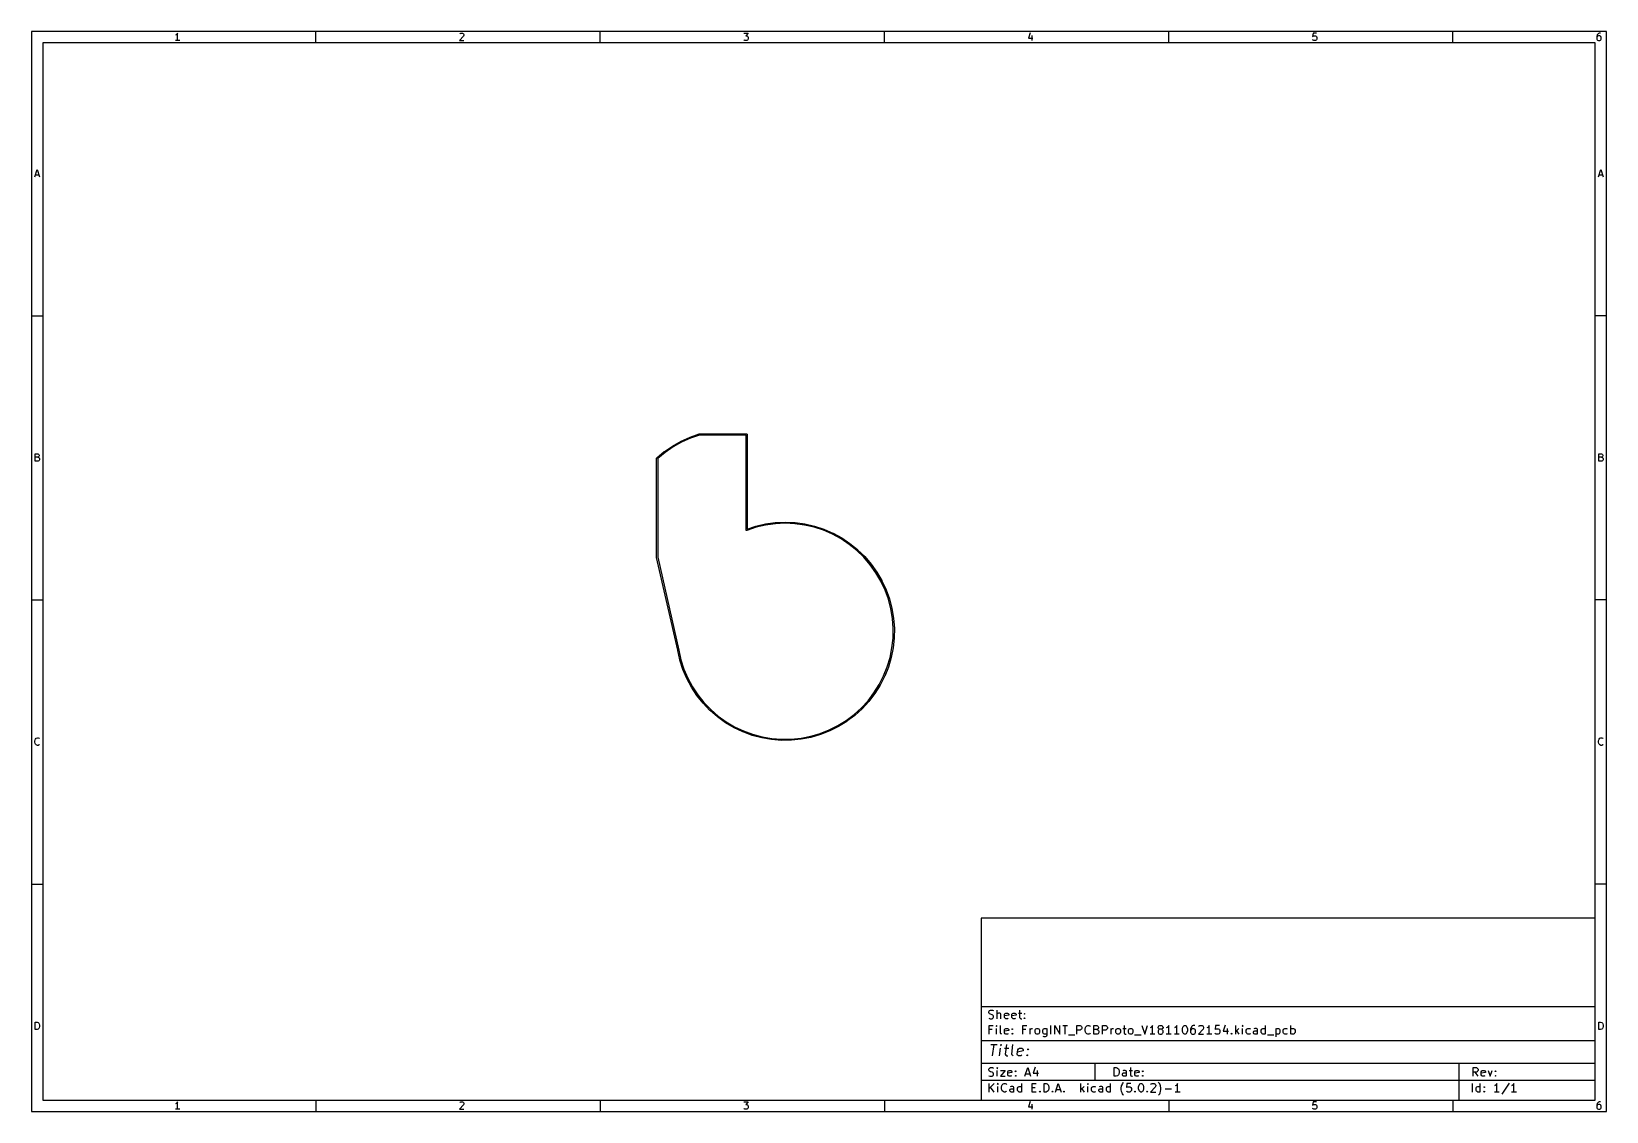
# Model space of a CAD drawing. Extents: x 10 to 287, y -200 to -10.
import ezdxf

# ---------------------------------------------------------------- set-up
doc = ezdxf.new("R2010")
doc.units = 0
doc.header["$MEASUREMENT"] = 0
doc.layers.add('BLACK', color=7, linetype='CONTINUOUS')

msp = doc.modelspace()

# ---------------------------------------------------------------- linework, layer by layer
at = {"layer": 'BLACK', "linetype": 'CONTINUOUS'}
for p, q in [((10, -10), (10, -200.007)), ((287.002, -10), (10, -10)), ((35.4464, -10.5976), (35.3226, -10.6595)), ((35.5702, -10.4738), (35.4464, -10.5976)), ((35.694, -10.2881), (35.5702, -10.4738)), ((35.694, -11.5881), (35.694, -10.2881)), ((60, -12), (60, -10)), ((86.0036, -10.8452), (85.2607, -11.5881)), ((85.3226, -10.4119), (85.3845, -10.35)), ((85.3845, -10.35), (85.5083, -10.2881)), ((85.5083, -10.2881), (85.8179, -10.2881)), ((85.8179, -10.2881), (85.9417, -10.35)), ((85.9417, -10.35), (86.0036, -10.4119)), ((86.0036, -10.4119), (86.0655, -10.5357)), ((86.0655, -10.6595), (86.0036, -10.8452)), ((86.0655, -10.5357), (86.0655, -10.6595)), ((110, -12), (110, -10)), ((135.261, -10.2881), (136.065, -10.2881)), ((136.065, -10.2881), (135.632, -10.7833)), ((135.632, -10.7833), (135.818, -10.7833)), ((135.818, -10.7833), (135.942, -10.8452)), ((135.942, -10.8452), (136.004, -10.9071)), ((136.004, -10.9071), (136.065, -11.031)), ((136.065, -11.031), (136.065, -11.3405)), ((160, -12), (160, -10)), ((185.632, -10.2262), (185.323, -11.1548)), ((185.942, -10.7214), (185.942, -11.5881)), ((210, -12), (210, -10)), ((235.385, -10.2881), (235.323, -10.9071)), ((235.323, -10.9071), (235.385, -10.8452)), ((236.004, -10.2881), (235.385, -10.2881)), ((235.385, -10.8452), (235.508, -10.7833)), ((235.508, -10.7833), (235.818, -10.7833)), ((235.818, -10.7833), (235.942, -10.8452)), ((235.942, -10.8452), (236.004, -10.9071)), ((236.004, -10.9071), (236.065, -11.031)), ((236.065, -11.031), (236.065, -11.3405)), ((260, -12), (260, -10)), ((285.385, -10.5976), (285.323, -10.8452)), ((285.323, -10.8452), (285.323, -11.3405)), ((285.385, -10.9071), (285.323, -11.031)), ((285.508, -10.4119), (285.385, -10.5976)), ((285.446, -10.8452), (285.385, -10.9071)), ((285.57, -10.7833), (285.446, -10.8452)), ((285.57, -10.35), (285.508, -10.4119)), ((285.694, -10.2881), (285.57, -10.35)), ((285.818, -10.7833), (285.57, -10.7833)), ((285.942, -10.2881), (285.694, -10.2881)), ((285.942, -10.8452), (285.818, -10.7833)), ((286.004, -10.9071), (285.942, -10.8452)), ((286.065, -11.031), (286.004, -10.9071)), ((286.065, -11.3405), (286.065, -11.031)), ((287.002, -200.007), (287.002, -10)), ((12, -12), (12, -198.007)), ((285.002, -12), (12, -12)), ((36.0655, -11.5881), (35.3226, -11.5881)), ((85.2607, -11.5881), (86.0655, -11.5881)), ((135.323, -11.5262), (135.261, -11.4643)), ((135.446, -11.5881), (135.323, -11.5262)), ((135.818, -11.5881), (135.446, -11.5881)), ((135.942, -11.5262), (135.818, -11.5881)), ((136.004, -11.4643), (135.942, -11.5262)), ((136.065, -11.3405), (136.004, -11.4643)), ((185.323, -11.1548), (186.127, -11.1548)), ((235.385, -11.5262), (235.323, -11.4643)), ((235.508, -11.5881), (235.385, -11.5262)), ((235.818, -11.5881), (235.508, -11.5881)), ((235.942, -11.5262), (235.818, -11.5881)), ((236.004, -11.4643), (235.942, -11.5262)), ((236.065, -11.3405), (236.004, -11.4643)), ((285.002, -198.007), (285.002, -12)), ((285.323, -11.3405), (285.385, -11.4643)), ((285.385, -11.4643), (285.446, -11.5262)), ((285.446, -11.5262), (285.57, -11.5881)), ((285.57, -11.5881), (285.818, -11.5881)), ((285.818, -11.5881), (285.942, -11.5262)), ((285.942, -11.5262), (286.004, -11.4643)), ((286.004, -11.4643), (286.065, -11.3405)), ((10.5667, -35.5881), (11, -34.2881)), ((10.6905, -35.2167), (11.3095, -35.2167)), ((11, -34.2881), (11.4333, -35.5881)), ((285.569, -35.5881), (286.002, -34.2881)), ((285.693, -35.2167), (286.312, -35.2167)), ((286.002, -34.2881), (286.436, -35.5881)), ((10, -60), (12, -60)), ((287.002, -60), (285.002, -60)), ((121.304, -83.9123), (122.724, -82.9293)), ((122.834, -83.0963), (121.422, -84.0741)), ((122.724, -82.9293), (122.729, -82.9262)), ((122.729, -82.9262), (122.73, -82.9254)), ((122.73, -82.9254), (122.732, -82.9245)), ((122.732, -82.9245), (124.234, -82.0742)), ((124.329, -82.2505), (122.834, -83.0963)), ((124.234, -82.0742), (124.239, -82.0716)), ((124.239, -82.0716), (124.241, -82.0708)), ((124.241, -82.0708), (124.242, -82.0701)), ((124.242, -82.0701), (125.816, -81.3594)), ((125.894, -81.5436), (124.329, -82.2505)), ((125.816, -81.3594), (125.821, -81.3573)), ((125.821, -81.3573), (125.823, -81.3568)), ((125.823, -81.3568), (125.824, -81.3561)), ((125.824, -81.3561), (127.402, -80.8077)), ((127.46, -80.999), (125.894, -81.5436)), ((127.402, -80.8077), (127.409, -80.8036)), ((127.409, -80.8036), (127.435, -80.799)), ((127.435, -80.799), (135.772, -80.799)), ((135.663, -80.999), (127.46, -80.999)), ((135.663, -97.6864), (135.663, -80.999)), ((135.772, -80.799), (135.781, -80.799)), ((135.772, -80.799), (135.772, -80.799)), ((135.781, -80.799), (135.789, -80.802)), ((135.789, -80.802), (135.798, -80.8036)), ((135.798, -80.8036), (135.805, -80.808)), ((135.805, -80.808), (135.814, -80.8111)), ((135.814, -80.8111), (135.821, -80.8168)), ((135.821, -80.8168), (135.828, -80.8212)), ((135.828, -80.8212), (135.834, -80.828)), ((135.834, -80.828), (135.841, -80.8337)), ((135.841, -80.8337), (135.845, -80.8414)), ((135.845, -80.8414), (135.851, -80.8482)), ((135.851, -80.8482), (135.854, -80.8566)), ((135.854, -80.8566), (135.858, -80.8643)), ((135.858, -80.8643), (135.86, -80.873)), ((135.86, -80.873), (135.863, -80.8814)), ((135.863, -80.8814), (135.863, -80.8902)), ((135.863, -80.8902), (135.863, -80.8903)), ((135.863, -80.8903), (135.863, -97.5394)), ((10.6595, -85.5881), (10.6595, -84.2881)), ((10.6595, -84.2881), (11.0929, -84.2881)), ((11.0929, -84.9071), (10.6595, -84.9071)), ((11.1548, -85.5881), (10.6595, -85.5881)), ((11.0929, -84.2881), (11.2167, -84.35)), ((11.2167, -84.8452), (11.0929, -84.9071)), ((11.0929, -84.9071), (11.2786, -84.969)), ((11.2786, -85.5262), (11.1548, -85.5881)), ((11.2167, -84.35), (11.2786, -84.4119)), ((11.2786, -84.7833), (11.2167, -84.8452)), ((11.2786, -84.4119), (11.3405, -84.5357)), ((11.3405, -84.6595), (11.2786, -84.7833)), ((11.2786, -84.969), (11.3405, -85.031)), ((11.3405, -85.4643), (11.2786, -85.5262)), ((11.3405, -84.5357), (11.3405, -84.6595)), ((11.3405, -85.031), (11.4024, -85.1548)), ((11.4024, -85.3405), (11.3405, -85.4643)), ((11.4024, -85.1548), (11.4024, -85.3405)), ((119.937, -85.0934), (119.941, -85.0674)), ((119.937, -102.461), (119.937, -85.0934)), ((119.941, -85.0674), (119.959, -85.0369)), ((119.959, -85.0369), (119.973, -85.0254)), ((119.973, -85.0252), (119.986, -85.0142)), ((119.973, -85.0254), (119.973, -85.0252)), ((119.973, -85.0254), (119.973, -85.0254)), ((119.986, -85.0142), (121.297, -83.9178)), ((119.986, -85.0142), (119.986, -85.0142)), ((121.422, -84.0741), (120.137, -85.1489)), ((120.137, -85.1489), (120.137, -102.465)), ((121.297, -83.9178), (121.302, -83.9143)), ((121.302, -83.9143), (121.303, -83.9134)), ((121.303, -83.9134), (121.304, -83.9123)), ((285.662, -85.5881), (285.662, -84.2881)), ((285.662, -84.2881), (286.095, -84.2881)), ((286.095, -84.9071), (285.662, -84.9071)), ((286.157, -85.5881), (285.662, -85.5881)), ((286.095, -84.2881), (286.219, -84.35)), ((286.219, -84.8452), (286.095, -84.9071)), ((286.095, -84.9071), (286.281, -84.969)), ((286.281, -85.5262), (286.157, -85.5881)), ((286.219, -84.35), (286.281, -84.4119)), ((286.281, -84.7833), (286.219, -84.8452)), ((286.281, -84.4119), (286.343, -84.5357)), ((286.343, -84.6595), (286.281, -84.7833)), ((286.281, -84.969), (286.343, -85.031)), ((286.343, -85.4643), (286.281, -85.5262)), ((286.343, -84.5357), (286.343, -84.6595)), ((286.343, -85.031), (286.405, -85.1548)), ((286.405, -85.3405), (286.343, -85.4643)), ((286.405, -85.1548), (286.405, -85.3405)), ((137.386, -97.0378), (139.074, -96.6466)), ((139.115, -96.8425), (137.436, -97.2316)), ((139.074, -96.6466), (139.08, -96.6455)), ((139.08, -96.6455), (139.082, -96.6453)), ((139.082, -96.6453), (139.083, -96.645)), ((139.083, -96.645), (140.8, -96.4085)), ((140.823, -96.6072), (139.115, -96.8425)), ((140.8, -96.4085), (140.805, -96.4079)), ((140.805, -96.4079), (140.807, -96.4078)), ((140.807, -96.4078), (140.809, -96.4077)), ((140.809, -96.4077), (142.54, -96.3277)), ((142.545, -96.5277), (140.823, -96.6072)), ((142.54, -96.3277), (142.546, -96.3276)), ((144.267, -96.6046), (142.545, -96.5277)), ((142.546, -96.3276), (142.547, -96.3277)), ((142.547, -96.3277), (142.549, -96.3277)), ((142.549, -96.3277), (144.28, -96.405)), ((145.975, -96.8372), (144.267, -96.6046)), ((144.28, -96.405), (144.286, -96.4054)), ((144.286, -96.4054), (144.287, -96.4056)), ((144.287, -96.4056), (144.289, -96.4058)), ((144.289, -96.4058), (146.006, -96.6396)), ((147.655, -97.2237), (145.975, -96.8372)), ((146.006, -96.6396), (146.012, -96.6405)), ((146.012, -96.6405), (146.013, -96.641)), ((146.013, -96.641), (146.015, -96.6413)), ((146.015, -96.6413), (147.704, -97.0298)), ((135.668, -97.7124), (135.663, -97.6864)), ((135.685, -97.743), (135.668, -97.7124)), ((135.712, -97.7656), (135.685, -97.743)), ((135.745, -97.7777), (135.712, -97.7656)), ((135.781, -97.7777), (135.745, -97.7777)), ((135.796, -97.7722), (135.781, -97.7777)), ((137.436, -97.2316), (135.796, -97.7722)), ((135.863, -97.5394), (137.377, -97.0402)), ((137.377, -97.0402), (137.383, -97.0386)), ((137.383, -97.0386), (137.384, -97.0382)), ((137.384, -97.0382), (137.386, -97.0378)), ((149.293, -97.7608), (147.655, -97.2237)), ((147.704, -97.0298), (147.709, -97.0312)), ((147.709, -97.0312), (147.711, -97.0317)), ((147.711, -97.0317), (147.713, -97.0322)), ((147.713, -97.0322), (149.359, -97.5722)), ((150.875, -98.4442), (149.293, -97.7608)), ((149.359, -97.5722), (149.364, -97.5741)), ((149.364, -97.5741), (149.366, -97.5748)), ((149.366, -97.5748), (149.368, -97.5754)), ((149.368, -97.5754), (150.959, -98.2623)), ((152.389, -99.2681), (150.875, -98.4442)), ((150.959, -98.2623), (150.959, -98.2624)), ((150.959, -98.2624), (150.959, -98.2624)), ((150.959, -98.2624), (150.964, -98.2647)), ((150.964, -98.2647), (150.965, -98.2656)), ((150.965, -98.2656), (150.967, -98.2663)), ((150.967, -98.2663), (152.489, -99.0947)), ((153.822, -100.226), (152.389, -99.2681)), ((152.489, -99.0947), (152.494, -99.0975)), ((152.494, -99.0975), (152.495, -99.0984)), ((152.495, -99.0984), (152.497, -99.0993)), ((152.497, -99.0993), (153.937, -100.062)), ((119.936, -102.463), (119.937, -102.461)), ((119.937, -102.478), (119.936, -102.463)), ((119.937, -102.485), (119.937, -102.478)), ((119.937, -102.487), (119.937, -102.485)), ((119.937, -102.489), (119.937, -102.487)), ((119.939, -102.496), (119.937, -102.489)), ((120.137, -102.465), (123.849, -118.831)), ((155.163, -101.31), (153.822, -100.226)), ((153.937, -100.062), (153.942, -100.065)), ((153.942, -100.065), (153.943, -100.067)), ((153.943, -100.067), (153.945, -100.068)), ((153.945, -100.068), (155.292, -101.157)), ((156.4, -102.511), (155.163, -101.31)), ((155.292, -101.157), (155.296, -101.161)), ((155.296, -101.161), (155.298, -101.162)), ((155.298, -101.162), (155.299, -101.163)), ((155.299, -101.163), (156.542, -102.37)), ((156.542, -102.37), (156.546, -102.374)), ((156.546, -102.374), (156.547, -102.376)), ((156.547, -102.376), (156.548, -102.377)), ((156.548, -102.377), (157.677, -103.692)), ((119.941, -102.511), (119.939, -102.496)), ((119.943, -102.513), (119.941, -102.511)), ((123.651, -118.864), (119.943, -102.513)), ((157.522, -103.819), (156.4, -102.511)), ((158.522, -105.223), (157.522, -103.819)), ((157.677, -103.692), (157.681, -103.696)), ((157.681, -103.696), (157.682, -103.697)), ((157.682, -103.697), (157.683, -103.699)), ((157.683, -103.699), (158.688, -105.111)), ((159.39, -106.712), (158.522, -105.223)), ((158.688, -105.111), (158.691, -105.115)), ((158.691, -105.115), (158.692, -105.117)), ((158.692, -105.117), (158.693, -105.118)), ((158.693, -105.118), (159.565, -106.615)), ((160.12, -108.274), (159.39, -106.712)), ((159.565, -106.615), (159.568, -106.62)), ((159.568, -106.62), (159.569, -106.622)), ((159.569, -106.622), (159.57, -106.623)), ((159.57, -106.623), (160.303, -108.193)), ((10, -110), (12, -110)), ((160.705, -109.895), (160.12, -108.274)), ((160.303, -108.193), (160.305, -108.198)), ((160.305, -108.198), (160.306, -108.2)), ((160.306, -108.2), (160.307, -108.202)), ((160.307, -108.202), (160.895, -109.832)), ((161.141, -111.563), (160.705, -109.895)), ((160.895, -109.832), (160.897, -109.837)), ((160.897, -109.837), (160.897, -109.839)), ((160.897, -109.839), (160.898, -109.84)), ((160.898, -109.84), (161.336, -111.517)), ((287.002, -110), (285.002, -110)), ((161.424, -113.263), (161.141, -111.563)), ((161.336, -111.517), (161.337, -111.522)), ((161.337, -111.522), (161.337, -111.524)), ((161.337, -111.524), (161.338, -111.526)), ((161.338, -111.526), (161.622, -113.235)), ((161.551, -114.982), (161.424, -113.263)), ((161.622, -113.235), (161.623, -113.241)), ((161.623, -113.241), (161.623, -113.242)), ((161.623, -113.242), (161.623, -113.244)), ((161.623, -113.244), (161.751, -114.972)), ((161.523, -116.706), (161.551, -114.982)), ((161.751, -114.981), (161.723, -116.714)), ((161.751, -114.972), (161.751, -114.978)), ((161.751, -114.978), (161.751, -114.979)), ((161.751, -114.979), (161.751, -114.981)), ((123.654, -118.876), (123.651, -118.864)), ((123.654, -118.877), (123.654, -118.876)), ((123.655, -118.881), (123.654, -118.877)), ((124.034, -120.572), (123.655, -118.881)), ((123.849, -118.831), (123.849, -118.833)), ((123.849, -118.833), (123.85, -118.839)), ((123.85, -118.839), (124.228, -120.523)), ((160.998, -120.11), (161.338, -118.42)), ((161.535, -118.455), (161.194, -120.154)), ((161.338, -118.42), (161.523, -116.706)), ((161.536, -118.446), (161.535, -118.451)), ((161.535, -118.451), (161.535, -118.453)), ((161.535, -118.453), (161.535, -118.455)), ((161.722, -116.723), (161.536, -118.446)), ((161.723, -116.714), (161.722, -116.719)), ((161.722, -116.719), (161.722, -116.721)), ((161.722, -116.721), (161.722, -116.723)), ((124.034, -120.573), (124.034, -120.572)), ((124.035, -120.575), (124.034, -120.573)), ((124.036, -120.58), (124.035, -120.575)), ((124.567, -122.23), (124.036, -120.58)), ((124.228, -120.523), (124.756, -122.164)), ((159.868, -123.363), (160.507, -121.762)), ((160.695, -121.832), (160.052, -123.441)), ((160.507, -121.762), (160.998, -120.11)), ((160.696, -121.829), (160.695, -121.83)), ((160.695, -121.83), (160.695, -121.832)), ((160.698, -121.823), (160.696, -121.829)), ((161.191, -120.162), (160.698, -121.823)), ((161.192, -120.161), (161.191, -120.162)), ((161.194, -120.154), (161.192, -120.159)), ((161.192, -120.159), (161.192, -120.161)), ((124.568, -122.231), (124.567, -122.23)), ((124.568, -122.233), (124.568, -122.231)), ((124.57, -122.238), (124.568, -122.233)), ((125.249, -123.833), (124.57, -122.238)), ((124.756, -122.164), (125.431, -123.75)), ((125.25, -123.835), (125.249, -123.833)), ((125.25, -123.836), (125.25, -123.835)), ((125.253, -123.841), (125.25, -123.836)), ((126.073, -125.368), (125.253, -123.841)), ((125.431, -123.75), (126.247, -125.269)), ((159.087, -124.9), (159.868, -123.363)), ((160.049, -123.45), (159.263, -124.994)), ((160.05, -123.447), (160.049, -123.448)), ((160.049, -123.448), (160.049, -123.45)), ((160.052, -123.441), (160.05, -123.447)), ((126.074, -125.369), (126.073, -125.368)), ((126.074, -125.371), (126.074, -125.369)), ((126.077, -125.375), (126.074, -125.371)), ((127.032, -126.821), (126.077, -125.375)), ((126.247, -125.269), (127.197, -126.707)), ((127.033, -126.823), (127.032, -126.821)), ((127.034, -126.824), (127.033, -126.823)), ((127.038, -126.829), (127.034, -126.824)), ((128.12, -128.182), (127.038, -126.829)), ((127.197, -126.707), (128.273, -128.054)), ((157.124, -127.729), (158.17, -126.359)), ((158.331, -126.477), (157.28, -127.854)), ((158.17, -126.359), (159.087, -124.9)), ((158.332, -126.475), (158.331, -126.477)), ((158.333, -126.474), (158.332, -126.475)), ((158.336, -126.469), (158.333, -126.474)), ((159.259, -125.002), (158.336, -126.469)), ((159.26, -125.001), (159.259, -125.002)), ((159.263, -124.994), (159.26, -124.999)), ((159.26, -124.999), (159.26, -125.001)), ((128.121, -128.183), (128.12, -128.182)), ((128.122, -128.185), (128.121, -128.183)), ((128.126, -128.189), (128.122, -128.185)), ((129.326, -129.439), (128.126, -128.189)), ((128.273, -128.054), (129.467, -129.297)), ((129.327, -129.44), (129.326, -129.439)), ((129.329, -129.441), (129.327, -129.44)), ((129.333, -129.445), (129.329, -129.441)), ((130.642, -130.581), (129.333, -129.445)), ((129.467, -129.297), (130.769, -130.427)), ((153.306, -131.196), (154.682, -130.158)), ((154.682, -130.158), (155.958, -128.999)), ((156.096, -129.144), (154.813, -130.309)), ((155.958, -128.999), (157.124, -127.729)), ((156.097, -129.143), (156.096, -129.144)), ((156.098, -129.142), (156.097, -129.143)), ((156.102, -129.138), (156.098, -129.142)), ((157.274, -127.861), (156.102, -129.138)), ((157.275, -127.86), (157.274, -127.861)), ((157.276, -127.859), (157.275, -127.86)), ((157.28, -127.854), (157.276, -127.859)), ((130.643, -130.582), (130.642, -130.581)), ((130.644, -130.583), (130.643, -130.582)), ((130.649, -130.586), (130.644, -130.583)), ((132.055, -131.599), (130.649, -130.586)), ((130.769, -130.427), (132.168, -131.434)), ((132.056, -131.6), (132.055, -131.599)), ((132.058, -131.601), (132.056, -131.6)), ((132.062, -131.604), (132.058, -131.601)), ((133.555, -132.485), (132.062, -131.604)), ((132.168, -131.434), (133.652, -132.31)), ((133.556, -132.486), (133.555, -132.485)), ((133.558, -132.487), (133.556, -132.486)), ((133.563, -132.489), (133.558, -132.487)), ((135.129, -133.231), (133.563, -132.489)), ((133.652, -132.31), (135.21, -133.049)), ((148.696, -133.509), (150.301, -132.879)), ((150.301, -132.879), (151.842, -132.106)), ((151.935, -132.283), (150.386, -133.06)), ((151.842, -132.106), (153.306, -131.196)), ((151.937, -132.282), (151.935, -132.283)), ((151.938, -132.281), (151.937, -132.282)), ((151.943, -132.278), (151.938, -132.281)), ((153.415, -131.364), (151.943, -132.278)), ((153.417, -131.363), (153.415, -131.364)), ((153.418, -131.362), (153.417, -131.363)), ((153.423, -131.359), (153.418, -131.362)), ((154.806, -130.315), (153.423, -131.359)), ((154.807, -130.314), (154.806, -130.315)), ((154.809, -130.313), (154.807, -130.314)), ((154.813, -130.309), (154.809, -130.313)), ((10.5976, -134.845), (10.6595, -134.598)), ((10.5976, -135.031), (10.5976, -134.845)), ((10.6595, -135.279), (10.5976, -135.031)), ((10.6595, -134.598), (10.7214, -134.474)), ((10.7214, -135.402), (10.6595, -135.279)), ((10.7214, -134.474), (10.8452, -134.35)), ((10.8452, -135.526), (10.7214, -135.402)), ((10.8452, -134.35), (11.031, -134.288)), ((11.031, -135.588), (10.8452, -135.526)), ((11.031, -134.288), (11.1548, -134.288)), ((11.1548, -135.588), (11.031, -135.588)), ((11.1548, -134.288), (11.3405, -134.35)), ((11.3405, -135.526), (11.1548, -135.588)), ((11.3405, -134.35), (11.4024, -134.412)), ((11.4024, -135.464), (11.3405, -135.526)), ((135.13, -133.232), (135.129, -133.231)), ((135.132, -133.233), (135.13, -133.232)), ((135.137, -133.235), (135.132, -133.233)), ((136.764, -133.832), (135.137, -133.235)), ((135.21, -133.049), (136.828, -133.643)), ((136.765, -133.832), (136.764, -133.832)), ((136.767, -133.833), (136.765, -133.832)), ((136.772, -133.835), (136.767, -133.833)), ((138.447, -134.282), (136.772, -133.835)), ((136.828, -133.643), (138.494, -134.087)), ((138.448, -134.282), (138.447, -134.282)), ((138.45, -134.283), (138.448, -134.282)), ((138.455, -134.284), (138.45, -134.283)), ((140.163, -134.577), (138.455, -134.284)), ((138.494, -134.087), (140.193, -134.38)), ((140.165, -134.578), (140.163, -134.577)), ((140.167, -134.578), (140.165, -134.578)), ((140.172, -134.579), (140.167, -134.578)), ((141.9, -134.716), (140.172, -134.579)), ((140.193, -134.38), (141.911, -134.516)), ((141.901, -134.716), (141.9, -134.716)), ((141.903, -134.716), (141.901, -134.716)), ((141.909, -134.716), (141.903, -134.716)), ((143.641, -134.697), (141.909, -134.716)), ((141.911, -134.516), (143.635, -134.497)), ((143.635, -134.497), (145.349, -134.322)), ((143.643, -134.697), (143.641, -134.697)), ((143.645, -134.697), (143.643, -134.697)), ((143.651, -134.696), (143.645, -134.697)), ((145.374, -134.52), (143.651, -134.696)), ((145.349, -134.322), (147.041, -133.991)), ((145.376, -134.52), (145.374, -134.52)), ((145.378, -134.52), (145.376, -134.52)), ((145.383, -134.519), (145.378, -134.52)), ((147.084, -134.187), (145.383, -134.519)), ((147.041, -133.991), (148.696, -133.509)), ((147.086, -134.186), (147.084, -134.187)), ((147.088, -134.186), (147.086, -134.186)), ((147.093, -134.185), (147.088, -134.186)), ((148.757, -133.7), (147.093, -134.185)), ((148.758, -133.699), (148.757, -133.7)), ((148.76, -133.699), (148.758, -133.699)), ((148.765, -133.697), (148.76, -133.699)), ((150.378, -133.063), (148.765, -133.697)), ((150.38, -133.063), (150.378, -133.063)), ((150.381, -133.062), (150.38, -133.063)), ((150.386, -133.06), (150.381, -133.062)), ((285.6, -134.845), (285.662, -134.598)), ((285.6, -135.031), (285.6, -134.845)), ((285.662, -135.279), (285.6, -135.031)), ((285.662, -134.598), (285.724, -134.474)), ((285.724, -135.402), (285.662, -135.279)), ((285.724, -134.474), (285.847, -134.35)), ((285.847, -135.526), (285.724, -135.402)), ((285.847, -134.35), (286.033, -134.288)), ((286.033, -135.588), (285.847, -135.526)), ((286.033, -134.288), (286.157, -134.288)), ((286.157, -135.588), (286.033, -135.588)), ((286.157, -134.288), (286.343, -134.35)), ((286.343, -135.526), (286.157, -135.588)), ((286.343, -134.35), (286.405, -134.412)), ((286.405, -135.464), (286.343, -135.526)), ((10, -160), (12, -160)), ((287.002, -160), (285.002, -160)), ((177.002, -166.007), (177.002, -198.007)), ((285.002, -166.007), (177.002, -166.007)), ((285.002, -198.007), (285.002, -166.007)), ((177.002, -181.507), (285.002, -181.507)), ((178.363, -182.471), (178.434, -182.329)), ((178.363, -182.614), (178.363, -182.471)), ((178.434, -182.757), (178.363, -182.614)), ((178.434, -182.329), (178.506, -182.257)), ((178.506, -182.829), (178.434, -182.757)), ((178.506, -182.257), (178.649, -182.186)), ((178.649, -182.186), (179.006, -182.186)), ((179.006, -182.186), (179.22, -182.257)), ((179.863, -183.686), (179.863, -182.186)), ((179.934, -182.757), (179.863, -182.829)), ((180.077, -182.686), (179.934, -182.757)), ((180.291, -182.686), (180.077, -182.686)), ((180.434, -182.757), (180.291, -182.686)), ((180.506, -182.9), (180.434, -182.757)), ((181.149, -182.9), (181.22, -182.757)), ((181.22, -182.757), (181.363, -182.686)), ((181.363, -182.686), (181.649, -182.686)), ((181.649, -182.686), (181.791, -182.757)), ((181.791, -182.757), (181.863, -182.9)), ((182.434, -182.9), (182.506, -182.757)), ((182.506, -182.757), (182.649, -182.686)), ((182.649, -182.686), (182.934, -182.686)), ((182.934, -182.686), (183.077, -182.757)), ((183.077, -182.757), (183.149, -182.9)), ((183.577, -182.686), (184.149, -182.686)), ((183.791, -182.186), (183.791, -183.471)), ((184.577, -182.829), (184.649, -182.757)), ((184.649, -182.757), (184.72, -182.829)), ((184.649, -182.757), (184.649, -182.9)), ((10.6595, -185.588), (10.6595, -184.288)), ((10.6595, -184.288), (10.969, -184.288)), ((10.969, -185.588), (10.6595, -185.588)), ((10.969, -184.288), (11.1548, -184.35)), ((11.1548, -185.526), (10.969, -185.588)), ((11.1548, -184.35), (11.2786, -184.474)), ((11.2786, -185.402), (11.1548, -185.526)), ((11.2786, -184.474), (11.3405, -184.598)), ((11.3405, -185.279), (11.2786, -185.402)), ((11.3405, -184.598), (11.4024, -184.845)), ((11.4024, -185.031), (11.3405, -185.279)), ((11.4024, -184.845), (11.4024, -185.031)), ((178.363, -183.614), (178.577, -183.686)), ((178.434, -186.386), (178.434, -184.886)), ((178.434, -184.886), (179.149, -184.886)), ((178.649, -182.9), (178.506, -182.829)), ((178.577, -183.686), (178.934, -183.686)), ((178.934, -182.971), (178.649, -182.9)), ((179.077, -183.043), (178.934, -182.971)), ((178.934, -183.686), (179.077, -183.614)), ((179.149, -183.114), (179.077, -183.043)), ((179.077, -183.614), (179.149, -183.543)), ((179.22, -183.257), (179.149, -183.114)), ((179.149, -183.543), (179.22, -183.4)), ((179.22, -183.4), (179.22, -183.257)), ((179.72, -184.886), (179.649, -184.957)), ((179.649, -184.957), (179.72, -185.029)), ((179.791, -184.957), (179.72, -184.886)), ((179.72, -184.886), (179.72, -185.029)), ((179.72, -185.029), (179.791, -184.957)), ((179.72, -186.386), (179.72, -185.386)), ((180.434, -186.171), (180.434, -184.886)), ((180.506, -183.686), (180.506, -182.9)), ((181.149, -183.471), (181.149, -182.9)), ((181.863, -183.043), (181.149, -183.186)), ((181.22, -183.614), (181.149, -183.471)), ((181.149, -185.6), (181.22, -185.457)), ((181.363, -183.686), (181.22, -183.614)), ((181.22, -185.457), (181.363, -185.386)), ((181.649, -183.686), (181.363, -183.686)), ((181.363, -185.386), (181.649, -185.386)), ((181.791, -183.614), (181.649, -183.686)), ((181.649, -185.386), (181.791, -185.457)), ((181.791, -185.457), (181.863, -185.6)), ((181.863, -182.9), (181.863, -183.043)), ((182.434, -183.471), (182.434, -182.9)), ((183.149, -183.043), (182.434, -183.186)), ((182.506, -183.614), (182.434, -183.471)), ((182.434, -185.529), (182.506, -185.457)), ((182.506, -185.6), (182.434, -185.529)), ((182.649, -183.686), (182.506, -183.614)), ((182.506, -185.457), (182.577, -185.529)), ((182.506, -185.457), (182.506, -185.6)), ((182.577, -185.529), (182.506, -185.6)), ((182.934, -183.686), (182.649, -183.686)), ((183.077, -183.614), (182.934, -183.686)), ((183.149, -182.9), (183.149, -183.043)), ((183.791, -183.471), (183.863, -183.614)), ((183.863, -183.614), (184.006, -183.686)), ((184.006, -183.686), (184.149, -183.686)), ((184.363, -186.386), (184.363, -184.886)), ((184.363, -184.886), (185.077, -184.886)), ((184.649, -182.9), (184.577, -182.829)), ((184.577, -183.614), (184.649, -183.543)), ((184.649, -183.686), (184.577, -183.614)), ((184.72, -182.829), (184.649, -182.9)), ((184.649, -183.543), (184.72, -183.614)), ((184.649, -183.543), (184.649, -183.686)), ((184.72, -183.614), (184.649, -183.686)), ((185.649, -186.386), (185.649, -185.386)), ((185.649, -185.671), (185.72, -185.529)), ((185.72, -185.529), (185.791, -185.457)), ((185.791, -185.457), (185.934, -185.386)), ((185.934, -185.386), (186.077, -185.386)), ((186.506, -185.671), (186.577, -185.529)), ((186.577, -185.529), (186.649, -185.457)), ((186.649, -185.457), (186.791, -185.386)), ((186.791, -185.386), (187.006, -185.386)), ((187.006, -185.386), (187.149, -185.457)), ((187.149, -185.457), (187.22, -185.529)), ((187.22, -185.529), (187.291, -185.671)), ((187.863, -185.671), (187.934, -185.529)), ((187.934, -185.529), (188.006, -185.457)), ((188.006, -185.457), (188.149, -185.386)), ((188.149, -185.386), (188.434, -185.386)), ((188.434, -185.386), (188.577, -185.457)), ((188.577, -185.386), (188.577, -186.6)), ((189.291, -186.386), (189.291, -184.886)), ((190.006, -186.386), (190.006, -184.886)), ((190.006, -184.886), (190.863, -186.386)), ((190.863, -186.386), (190.863, -184.886)), ((191.363, -184.886), (192.22, -184.886)), ((191.791, -186.386), (191.791, -184.886)), ((193.863, -186.386), (193.863, -184.886)), ((193.863, -184.886), (194.434, -184.886)), ((194.434, -184.886), (194.577, -184.957)), ((194.577, -184.957), (194.649, -185.029)), ((194.649, -185.529), (194.577, -185.6)), ((194.649, -185.029), (194.72, -185.171)), ((194.72, -185.386), (194.649, -185.529)), ((194.72, -185.171), (194.72, -185.386)), ((195.291, -185.529), (195.363, -185.243)), ((195.291, -185.743), (195.291, -185.529)), ((195.363, -185.243), (195.434, -185.1)), ((195.434, -185.1), (195.577, -184.957)), ((195.577, -184.957), (195.791, -184.886)), ((195.791, -184.886), (195.934, -184.886)), ((195.934, -184.886), (196.149, -184.957)), ((196.149, -184.957), (196.22, -185.029)), ((196.863, -186.386), (196.863, -184.886)), ((196.863, -184.886), (197.363, -184.886)), ((197.363, -184.886), (197.506, -184.957)), ((197.506, -185.529), (197.363, -185.6)), ((197.506, -184.957), (197.577, -185.029)), ((197.577, -185.457), (197.506, -185.529)), ((197.577, -185.029), (197.649, -185.171)), ((197.649, -185.314), (197.577, -185.457)), ((197.649, -185.171), (197.649, -185.314)), ((198.363, -186.386), (198.363, -184.886)), ((198.363, -184.886), (198.934, -184.886)), ((198.934, -184.886), (199.077, -184.957)), ((199.077, -184.957), (199.149, -185.029)), ((199.149, -185.529), (199.077, -185.6)), ((199.149, -185.029), (199.22, -185.171)), ((199.22, -185.386), (199.149, -185.529)), ((199.22, -185.171), (199.22, -185.386)), ((199.863, -186.386), (199.863, -185.386)), ((199.863, -185.671), (199.934, -185.529)), ((199.934, -185.529), (200.006, -185.457)), ((200.006, -185.457), (200.149, -185.386)), ((200.149, -185.386), (200.291, -185.386)), ((200.72, -185.671), (200.791, -185.529)), ((200.791, -185.529), (200.863, -185.457)), ((200.863, -185.457), (201.006, -185.386)), ((201.006, -185.386), (201.22, -185.386)), ((201.22, -185.386), (201.363, -185.457)), ((201.363, -185.457), (201.434, -185.529)), ((201.434, -185.529), (201.506, -185.671)), ((201.934, -185.386), (202.506, -185.386)), ((202.149, -184.886), (202.149, -186.171)), ((202.934, -185.671), (203.006, -185.529)), ((203.006, -185.529), (203.077, -185.457)), ((203.077, -185.457), (203.22, -185.386)), ((203.22, -185.386), (203.434, -185.386)), ((203.434, -185.386), (203.577, -185.457)), ((203.577, -185.457), (203.649, -185.529)), ((203.649, -185.529), (203.72, -185.671)), ((205.291, -184.886), (205.791, -186.386)), ((205.791, -186.386), (206.291, -184.886)), ((206.863, -185.243), (206.72, -185.314)), ((207.006, -185.1), (206.863, -185.243)), ((207.149, -184.886), (207.006, -185.1)), ((207.149, -186.386), (207.149, -184.886)), ((208.149, -185.171), (208.22, -185.029)), ((208.149, -185.243), (208.149, -185.171)), ((208.22, -185.386), (208.149, -185.243)), ((208.22, -185.029), (208.291, -184.957)), ((208.291, -185.457), (208.22, -185.386)), ((208.291, -184.957), (208.434, -184.886)), ((208.434, -185.529), (208.291, -185.457)), ((208.434, -185.529), (208.291, -185.6)), ((208.434, -184.886), (208.72, -184.886)), ((208.72, -185.529), (208.434, -185.529)), ((208.72, -184.886), (208.863, -184.957)), ((208.863, -185.457), (208.72, -185.529)), ((208.863, -185.6), (208.72, -185.529)), ((208.863, -184.957), (208.934, -185.029)), ((208.934, -185.386), (208.863, -185.457)), ((208.934, -185.029), (209.006, -185.171)), ((209.006, -185.243), (208.934, -185.386)), ((209.006, -185.171), (209.006, -185.243)), ((209.72, -185.243), (209.577, -185.314)), ((209.863, -185.1), (209.72, -185.243)), ((210.006, -184.886), (209.863, -185.1)), ((210.006, -186.386), (210.006, -184.886)), ((211.149, -185.243), (211.006, -185.314)), ((211.291, -185.1), (211.149, -185.243)), ((211.434, -184.886), (211.291, -185.1)), ((211.434, -186.386), (211.434, -184.886)), ((212.434, -185.457), (212.506, -185.171)), ((212.434, -185.814), (212.434, -185.457)), ((212.506, -185.171), (212.577, -185.029)), ((212.577, -185.029), (212.649, -184.957)), ((212.649, -184.957), (212.791, -184.886)), ((212.791, -184.886), (212.934, -184.886)), ((212.934, -184.886), (213.077, -184.957)), ((213.077, -184.957), (213.149, -185.029)), ((213.149, -185.029), (213.22, -185.171)), ((213.22, -185.171), (213.291, -185.457)), ((213.291, -185.457), (213.291, -185.814)), ((213.934, -185.243), (213.863, -185.529)), ((213.863, -185.529), (213.863, -186.1)), ((214.077, -185.029), (213.934, -185.243)), ((214.006, -185.529), (213.934, -185.6)), ((214.149, -185.457), (214.006, -185.529)), ((214.149, -184.957), (214.077, -185.029)), ((214.291, -184.886), (214.149, -184.957)), ((214.434, -185.457), (214.149, -185.457)), ((214.577, -184.886), (214.291, -184.886)), ((214.577, -185.529), (214.434, -185.457)), ((214.649, -185.6), (214.577, -185.529)), ((216.077, -185.529), (215.22, -186.386)), ((215.291, -185.029), (215.363, -184.957)), ((215.363, -184.957), (215.506, -184.886)), ((215.506, -184.886), (215.863, -184.886)), ((215.863, -184.886), (216.006, -184.957)), ((216.006, -184.957), (216.077, -185.029)), ((216.077, -185.029), (216.149, -185.171)), ((216.149, -185.314), (216.077, -185.529)), ((216.149, -185.171), (216.149, -185.314)), ((216.863, -185.243), (216.72, -185.314)), ((217.006, -185.1), (216.863, -185.243)), ((217.149, -184.886), (217.006, -185.1)), ((217.149, -186.386), (217.149, -184.886)), ((218.22, -184.886), (218.149, -185.6)), ((218.149, -185.6), (218.22, -185.529)), ((218.934, -184.886), (218.22, -184.886)), ((218.22, -185.529), (218.363, -185.457)), ((218.363, -185.457), (218.72, -185.457)), ((218.72, -185.457), (218.863, -185.529)), ((218.863, -185.529), (218.934, -185.6)), ((219.934, -184.814), (219.577, -185.886)), ((220.291, -185.386), (220.291, -186.386)), ((221.791, -186.386), (221.791, -184.886)), ((222.363, -185.386), (221.791, -185.957)), ((223.006, -184.886), (222.934, -184.957)), ((222.934, -184.957), (223.006, -185.029)), ((223.077, -184.957), (223.006, -184.886)), ((223.006, -184.886), (223.006, -185.029)), ((223.006, -185.029), (223.077, -184.957)), ((223.006, -186.386), (223.006, -185.386)), ((223.649, -185.671), (223.72, -185.529)), ((223.72, -185.529), (223.791, -185.457)), ((223.791, -185.457), (223.934, -185.386)), ((223.934, -185.386), (224.22, -185.386)), ((224.22, -185.386), (224.363, -185.457)), ((225.149, -185.386), (225.006, -185.457)), ((225.434, -185.386), (225.149, -185.386)), ((225.577, -185.457), (225.434, -185.386)), ((225.649, -185.6), (225.577, -185.457)), ((226.291, -185.671), (226.363, -185.529)), ((226.363, -185.529), (226.434, -185.457)), ((226.434, -185.457), (226.577, -185.386)), ((226.577, -185.386), (226.863, -185.386)), ((226.863, -185.386), (227.006, -185.457)), ((227.006, -186.386), (227.006, -184.886)), ((228.863, -185.386), (228.863, -186.886)), ((228.863, -185.457), (229.006, -185.386)), ((229.006, -185.386), (229.291, -185.386)), ((229.291, -185.386), (229.434, -185.457)), ((229.434, -185.457), (229.506, -185.529)), ((229.506, -185.529), (229.577, -185.671)), ((230.149, -185.671), (230.22, -185.529)), ((230.22, -185.529), (230.291, -185.457)), ((230.291, -185.457), (230.434, -185.386)), ((230.434, -185.386), (230.72, -185.386)), ((230.72, -185.386), (230.863, -185.457)), ((231.506, -186.386), (231.506, -184.886)), ((231.506, -185.457), (231.649, -185.386)), ((231.649, -185.386), (231.934, -185.386)), ((231.934, -185.386), (232.077, -185.457)), ((232.077, -185.457), (232.149, -185.529)), ((232.149, -185.529), (232.22, -185.671)), ((285.662, -185.588), (285.662, -184.288)), ((285.662, -184.288), (285.971, -184.288)), ((285.971, -185.588), (285.662, -185.588)), ((285.971, -184.288), (286.157, -184.35)), ((286.157, -185.526), (285.971, -185.588)), ((286.157, -184.35), (286.281, -184.474)), ((286.281, -185.402), (286.157, -185.526)), ((286.281, -184.474), (286.343, -184.598)), ((286.343, -185.279), (286.281, -185.402)), ((286.343, -184.598), (286.405, -184.845)), ((286.405, -185.031), (286.343, -185.279)), ((286.405, -184.845), (286.405, -185.031)), ((177.002, -187.507), (285.002, -187.507)), ((178.934, -185.6), (178.434, -185.6)), ((178.715, -188.212), (179.857, -188.212)), ((179.036, -190.212), (179.286, -188.212)), ((180.524, -188.212), (180.417, -188.307)), ((180.417, -188.307), (180.5, -188.402)), ((180.506, -186.314), (180.434, -186.171)), ((180.524, -188.212), (180.5, -188.402)), ((180.5, -188.402), (180.607, -188.307)), ((180.649, -186.386), (180.506, -186.314)), ((180.607, -188.307), (180.524, -188.212)), ((181.149, -186.171), (181.149, -185.6)), ((181.863, -185.743), (181.149, -185.886)), ((181.22, -186.314), (181.149, -186.171)), ((181.363, -186.386), (181.22, -186.314)), ((181.476, -188.212), (181.262, -189.926)), ((181.649, -186.386), (181.363, -186.386)), ((181.791, -186.314), (181.649, -186.386)), ((181.863, -185.6), (181.863, -185.743)), ((182.405, -189.926), (182.619, -188.212)), ((182.434, -186.314), (182.506, -186.243)), ((182.506, -186.386), (182.434, -186.314)), ((182.506, -186.243), (182.577, -186.314)), ((182.506, -186.243), (182.506, -186.386)), ((182.577, -186.314), (182.506, -186.386)), ((184.863, -185.6), (184.363, -185.6)), ((186.506, -186.1), (186.506, -185.671)), ((186.577, -186.243), (186.506, -186.1)), ((186.649, -186.314), (186.577, -186.243)), ((186.791, -186.386), (186.649, -186.314)), ((187.006, -186.386), (186.791, -186.386)), ((187.149, -186.314), (187.006, -186.386)), ((187.22, -186.243), (187.149, -186.314)), ((187.291, -186.1), (187.22, -186.243)), ((187.291, -185.671), (187.291, -186.1)), ((187.863, -186.1), (187.863, -185.671)), ((187.934, -186.243), (187.863, -186.1)), ((188.006, -186.314), (187.934, -186.243)), ((188.077, -186.886), (187.934, -186.814)), ((188.149, -186.386), (188.006, -186.314)), ((188.291, -186.886), (188.077, -186.886)), ((188.434, -186.386), (188.149, -186.386)), ((188.434, -186.814), (188.291, -186.886)), ((188.577, -186.314), (188.434, -186.386)), ((188.506, -186.743), (188.434, -186.814)), ((188.577, -186.6), (188.506, -186.743)), ((192.363, -186.529), (193.506, -186.529)), ((194.434, -185.671), (193.863, -185.671)), ((194.577, -185.6), (194.434, -185.671)), ((195.363, -186.029), (195.291, -185.743)), ((195.434, -186.171), (195.363, -186.029)), ((195.577, -186.314), (195.434, -186.171)), ((195.791, -186.386), (195.577, -186.314)), ((195.934, -186.386), (195.791, -186.386)), ((196.149, -186.314), (195.934, -186.386)), ((196.22, -186.243), (196.149, -186.314)), ((197.363, -185.6), (196.863, -185.6)), ((197.434, -186.386), (196.863, -186.386)), ((197.363, -185.6), (197.577, -185.671)), ((197.577, -186.314), (197.434, -186.386)), ((197.577, -185.671), (197.649, -185.743)), ((197.649, -186.243), (197.577, -186.314)), ((197.649, -185.743), (197.72, -185.886)), ((197.72, -186.1), (197.649, -186.243)), ((197.72, -185.886), (197.72, -186.1)), ((198.934, -185.671), (198.363, -185.671)), ((199.077, -185.6), (198.934, -185.671)), ((200.72, -186.1), (200.72, -185.671)), ((200.791, -186.243), (200.72, -186.1)), ((200.863, -186.314), (200.791, -186.243)), ((201.006, -186.386), (200.863, -186.314)), ((201.22, -186.386), (201.006, -186.386)), ((201.363, -186.314), (201.22, -186.386)), ((201.434, -186.243), (201.363, -186.314)), ((201.506, -186.1), (201.434, -186.243)), ((201.506, -185.671), (201.506, -186.1)), ((202.149, -186.171), (202.22, -186.314)), ((202.22, -186.314), (202.363, -186.386)), ((202.363, -186.386), (202.506, -186.386)), ((202.934, -186.1), (202.934, -185.671)), ((203.006, -186.243), (202.934, -186.1)), ((203.077, -186.314), (203.006, -186.243)), ((203.22, -186.386), (203.077, -186.314)), ((203.434, -186.386), (203.22, -186.386)), ((203.577, -186.314), (203.434, -186.386)), ((203.649, -186.243), (203.577, -186.314)), ((203.72, -186.1), (203.649, -186.243)), ((203.72, -185.671), (203.72, -186.1)), ((204.006, -186.529), (205.149, -186.529)), ((207.577, -186.386), (206.72, -186.386)), ((208.22, -185.671), (208.149, -185.814)), ((208.149, -185.814), (208.149, -186.1)), ((208.149, -186.1), (208.22, -186.243)), ((208.291, -185.6), (208.22, -185.671)), ((208.22, -186.243), (208.291, -186.314)), ((208.291, -186.314), (208.434, -186.386)), ((208.434, -186.386), (208.72, -186.386)), ((208.72, -186.386), (208.863, -186.314)), ((208.934, -185.671), (208.863, -185.6)), ((208.863, -186.314), (208.934, -186.243)), ((209.006, -185.814), (208.934, -185.671)), ((208.934, -186.243), (209.006, -186.1)), ((209.006, -186.1), (209.006, -185.814)), ((210.434, -186.386), (209.577, -186.386)), ((211.863, -186.386), (211.006, -186.386)), ((212.506, -186.1), (212.434, -185.814)), ((212.577, -186.243), (212.506, -186.1)), ((212.649, -186.314), (212.577, -186.243)), ((212.791, -186.386), (212.649, -186.314)), ((212.934, -186.386), (212.791, -186.386)), ((213.077, -186.314), (212.934, -186.386)), ((213.149, -186.243), (213.077, -186.314)), ((213.22, -186.1), (213.149, -186.243)), ((213.291, -185.814), (213.22, -186.1)), ((213.934, -185.6), (213.863, -185.743)), ((213.863, -186.1), (213.934, -186.243)), ((213.934, -186.243), (214.006, -186.314)), ((214.006, -186.314), (214.149, -186.386)), ((214.149, -186.386), (214.434, -186.386)), ((214.434, -186.386), (214.577, -186.314)), ((214.577, -186.314), (214.649, -186.243)), ((214.72, -185.743), (214.649, -185.6)), ((214.649, -186.243), (214.72, -186.1)), ((214.72, -186.1), (214.72, -185.743)), ((215.22, -186.386), (216.149, -186.386)), ((217.577, -186.386), (216.72, -186.386)), ((218.22, -186.314), (218.149, -186.243)), ((218.363, -186.386), (218.22, -186.314)), ((218.72, -186.386), (218.363, -186.386)), ((218.863, -186.314), (218.72, -186.386)), ((218.934, -186.243), (218.863, -186.314)), ((218.934, -185.6), (219.006, -185.743)), ((219.006, -186.1), (218.934, -186.243)), ((219.006, -185.743), (219.006, -186.1)), ((219.577, -185.886), (220.506, -185.886)), ((221.006, -186.314), (221.077, -186.243)), ((221.077, -186.386), (221.006, -186.314)), ((221.077, -186.243), (221.149, -186.314)), ((221.077, -186.243), (221.077, -186.386)), ((221.149, -186.314), (221.077, -186.386)), ((221.934, -185.814), (222.363, -186.386)), ((223.649, -186.1), (223.649, -185.671)), ((223.72, -186.243), (223.649, -186.1)), ((223.791, -186.314), (223.72, -186.243)), ((223.934, -186.386), (223.791, -186.314)), ((224.22, -186.386), (223.934, -186.386)), ((224.363, -186.314), (224.22, -186.386)), ((224.934, -186.029), (225.006, -185.886)), ((224.934, -186.171), (224.934, -186.029)), ((225.006, -186.314), (224.934, -186.171)), ((225.006, -185.886), (225.149, -185.814)), ((225.149, -186.386), (225.006, -186.314)), ((225.149, -185.814), (225.506, -185.814)), ((225.506, -186.386), (225.149, -186.386)), ((225.506, -185.814), (225.649, -185.743)), ((225.649, -186.314), (225.506, -186.386)), ((225.649, -186.386), (225.649, -185.6)), ((226.291, -186.1), (226.291, -185.671)), ((226.363, -186.243), (226.291, -186.1)), ((226.434, -186.314), (226.363, -186.243)), ((226.577, -186.386), (226.434, -186.314)), ((226.863, -186.386), (226.577, -186.386)), ((227.006, -186.314), (226.863, -186.386)), ((227.363, -186.529), (228.506, -186.529)), ((229.006, -186.386), (228.863, -186.314)), ((229.291, -186.386), (229.006, -186.386)), ((229.434, -186.314), (229.291, -186.386)), ((229.506, -186.243), (229.434, -186.314)), ((229.577, -186.1), (229.506, -186.243)), ((229.577, -185.671), (229.577, -186.1)), ((230.149, -186.1), (230.149, -185.671)), ((230.22, -186.243), (230.149, -186.1)), ((230.291, -186.314), (230.22, -186.243)), ((230.434, -186.386), (230.291, -186.314)), ((230.72, -186.386), (230.434, -186.386)), ((230.863, -186.314), (230.72, -186.386)), ((231.649, -186.386), (231.506, -186.314)), ((231.934, -186.386), (231.649, -186.386)), ((232.077, -186.314), (231.934, -186.386)), ((232.149, -186.243), (232.077, -186.314)), ((232.22, -186.1), (232.149, -186.243)), ((232.22, -185.671), (232.22, -186.1)), ((180.274, -190.212), (180.441, -188.879)), ((181.107, -188.879), (181.869, -188.879)), ((181.262, -189.926), (181.334, -190.117)), ((181.334, -190.117), (181.512, -190.212)), ((181.512, -190.212), (181.703, -190.212)), ((182.476, -190.117), (182.405, -189.926)), ((182.655, -190.212), (182.476, -190.117)), ((183.357, -189.926), (183.453, -189.164)), ((183.429, -190.117), (183.357, -189.926)), ((184.381, -189.355), (183.405, -189.545)), ((183.607, -190.212), (183.429, -190.117)), ((183.453, -189.164), (183.572, -188.974)), ((183.572, -188.974), (183.774, -188.879)), ((183.988, -190.212), (183.607, -190.212)), ((183.774, -188.879), (184.155, -188.879)), ((184.191, -190.117), (183.988, -190.212)), ((184.155, -188.879), (184.334, -188.974)), ((184.334, -188.974), (184.405, -189.164)), ((184.405, -189.164), (184.381, -189.355)), ((185.048, -190.117), (185.155, -190.021)), ((185.131, -190.212), (185.048, -190.117)), ((185.155, -190.021), (185.131, -190.212)), ((185.238, -190.117), (185.131, -190.212)), ((185.155, -190.021), (185.238, -190.117)), ((185.179, -189.069), (185.286, -188.974)), ((185.262, -189.164), (185.179, -189.069)), ((185.286, -188.974), (185.262, -189.164)), ((185.369, -189.069), (185.262, -189.164)), ((185.286, -188.974), (185.369, -189.069)), ((177.002, -191.507), (285.002, -191.507)), ((178.363, -192.571), (178.434, -192.429)), ((178.363, -192.714), (178.363, -192.571)), ((178.434, -192.857), (178.363, -192.714)), ((178.363, -193.714), (178.577, -193.786)), ((178.434, -192.429), (178.506, -192.357)), ((178.506, -192.929), (178.434, -192.857)), ((178.506, -192.357), (178.649, -192.286)), ((178.649, -193), (178.506, -192.929)), ((178.577, -193.786), (178.934, -193.786)), ((178.649, -192.286), (179.006, -192.286)), ((178.934, -193.071), (178.649, -193)), ((179.077, -193.143), (178.934, -193.071)), ((178.934, -193.786), (179.077, -193.714)), ((179.006, -192.286), (179.22, -192.357)), ((179.149, -193.214), (179.077, -193.143)), ((179.077, -193.714), (179.149, -193.643)), ((179.22, -193.357), (179.149, -193.214)), ((179.149, -193.643), (179.22, -193.5)), ((179.22, -193.5), (179.22, -193.357)), ((179.863, -192.286), (179.791, -192.357)), ((179.791, -192.357), (179.863, -192.429)), ((179.934, -192.357), (179.863, -192.286)), ((179.863, -192.286), (179.863, -192.429)), ((179.863, -192.429), (179.934, -192.357)), ((179.863, -193.786), (179.863, -192.786)), ((180.434, -192.786), (181.22, -192.786)), ((181.22, -192.786), (180.434, -193.786)), ((180.434, -193.786), (181.22, -193.786)), ((181.72, -193), (181.791, -192.857)), ((181.72, -193.571), (181.72, -193)), ((182.434, -193.143), (181.72, -193.286)), ((181.791, -193.714), (181.72, -193.571)), ((181.791, -192.857), (181.934, -192.786)), ((181.934, -193.786), (181.791, -193.714)), ((181.934, -192.786), (182.22, -192.786)), ((182.22, -193.786), (181.934, -193.786)), ((182.22, -192.786), (182.363, -192.857)), ((182.363, -193.714), (182.22, -193.786)), ((182.363, -192.857), (182.434, -193)), ((182.434, -193), (182.434, -193.143)), ((183.006, -192.929), (183.077, -192.857)), ((183.077, -193), (183.006, -192.929)), ((183.006, -193.714), (183.077, -193.643)), ((183.077, -193.786), (183.006, -193.714)), ((183.077, -192.857), (183.149, -192.929)), ((183.077, -192.857), (183.077, -193)), ((183.149, -192.929), (183.077, -193)), ((183.077, -193.643), (183.149, -193.714)), ((183.077, -193.643), (183.077, -193.786)), ((183.149, -193.714), (183.077, -193.786)), ((184.72, -193.786), (185.22, -192.286)), ((184.863, -193.357), (185.577, -193.357)), ((185.22, -192.286), (185.72, -193.786)), ((186.506, -192.214), (186.149, -193.286)), ((186.149, -193.286), (187.077, -193.286)), ((186.863, -192.786), (186.863, -193.786)), ((197.002, -191.507), (197.002, -194.507)), ((200.434, -193.786), (200.434, -192.286)), ((200.434, -192.286), (200.791, -192.286)), ((200.791, -193.786), (200.434, -193.786)), ((200.791, -192.286), (201.006, -192.357)), ((201.006, -193.714), (200.791, -193.786)), ((201.006, -192.357), (201.149, -192.5)), ((201.149, -193.571), (201.006, -193.714)), ((201.149, -192.5), (201.22, -192.643)), ((201.22, -193.429), (201.149, -193.571)), ((201.22, -192.643), (201.291, -192.929)), ((201.291, -193.143), (201.22, -193.429)), ((201.291, -192.929), (201.291, -193.143)), ((201.863, -193.429), (201.934, -193.286)), ((201.863, -193.571), (201.863, -193.429)), ((201.934, -193.714), (201.863, -193.571)), ((202.077, -192.786), (201.934, -192.857)), ((201.934, -193.286), (202.077, -193.214)), ((202.077, -193.786), (201.934, -193.714)), ((202.363, -192.786), (202.077, -192.786)), ((202.077, -193.214), (202.434, -193.214)), ((202.434, -193.786), (202.077, -193.786)), ((202.506, -192.857), (202.363, -192.786)), ((202.434, -193.214), (202.577, -193.143)), ((202.577, -193.714), (202.434, -193.786)), ((202.577, -193), (202.506, -192.857)), ((202.577, -193.786), (202.577, -193)), ((203.077, -192.786), (203.649, -192.786)), ((203.291, -192.286), (203.291, -193.571)), ((203.291, -193.571), (203.363, -193.714)), ((203.363, -193.714), (203.506, -193.786)), ((203.506, -193.786), (203.649, -193.786)), ((204.077, -193), (204.149, -192.857)), ((204.077, -193.571), (204.077, -193)), ((204.791, -193.143), (204.077, -193.286)), ((204.149, -193.714), (204.077, -193.571)), ((204.149, -192.857), (204.291, -192.786)), ((204.291, -193.786), (204.149, -193.714)), ((204.291, -192.786), (204.577, -192.786)), ((204.577, -193.786), (204.291, -193.786)), ((204.577, -192.786), (204.72, -192.857)), ((204.72, -193.714), (204.577, -193.786)), ((204.72, -192.857), (204.791, -193)), ((204.791, -193), (204.791, -193.143)), ((205.363, -192.929), (205.434, -192.857)), ((205.434, -193), (205.363, -192.929)), ((205.363, -193.714), (205.434, -193.643)), ((205.434, -193.786), (205.363, -193.714)), ((205.434, -192.857), (205.506, -192.929)), ((205.434, -192.857), (205.434, -193)), ((205.506, -192.929), (205.434, -193)), ((205.434, -193.643), (205.506, -193.714)), ((205.434, -193.643), (205.434, -193.786)), ((205.506, -193.714), (205.434, -193.786)), ((261.002, -191.507), (261.002, -198.007)), ((263.554, -193.786), (263.554, -192.286)), ((263.554, -192.286), (264.126, -192.286)), ((264.126, -193.071), (263.554, -193.071)), ((264.411, -193.786), (263.911, -193.071)), ((264.126, -192.286), (264.269, -192.357)), ((264.269, -193), (264.126, -193.071)), ((264.269, -192.357), (264.34, -192.429)), ((264.34, -192.929), (264.269, -193)), ((264.34, -192.429), (264.411, -192.571)), ((264.411, -192.786), (264.34, -192.929)), ((264.411, -192.571), (264.411, -192.786)), ((264.983, -193), (265.054, -192.857)), ((264.983, -193.571), (264.983, -193)), ((265.697, -193.143), (264.983, -193.286)), ((265.054, -193.714), (264.983, -193.571)), ((265.054, -192.857), (265.197, -192.786)), ((265.197, -193.786), (265.054, -193.714)), ((265.197, -192.786), (265.483, -192.786)), ((265.483, -193.786), (265.197, -193.786)), ((265.483, -192.786), (265.626, -192.857)), ((265.626, -193.714), (265.483, -193.786)), ((265.626, -192.857), (265.697, -193)), ((265.697, -193), (265.697, -193.143)), ((266.197, -192.786), (266.554, -193.786)), ((266.554, -193.786), (266.911, -192.786)), ((267.411, -192.929), (267.483, -192.857)), ((267.483, -193), (267.411, -192.929)), ((267.411, -193.714), (267.483, -193.643)), ((267.483, -193.786), (267.411, -193.714)), ((267.483, -192.857), (267.554, -192.929)), ((267.483, -192.857), (267.483, -193)), ((267.554, -192.929), (267.483, -193)), ((267.483, -193.643), (267.554, -193.714)), ((267.483, -193.643), (267.483, -193.786)), ((267.554, -193.714), (267.483, -193.786)), ((177.002, -194.507), (285.002, -194.507)), ((178.434, -196.586), (178.434, -195.086)), ((179.291, -195.086), (178.434, -195.943)), ((179.291, -196.586), (178.649, -195.729)), ((179.934, -195.086), (179.863, -195.157)), ((179.863, -195.157), (179.934, -195.229)), ((180.006, -195.157), (179.934, -195.086)), ((179.934, -195.086), (179.934, -195.229)), ((179.934, -195.229), (180.006, -195.157)), ((179.934, -196.586), (179.934, -195.586)), ((180.577, -195.729), (180.649, -195.443)), ((180.577, -195.943), (180.577, -195.729)), ((180.649, -196.229), (180.577, -195.943)), ((180.649, -195.443), (180.72, -195.3)), ((180.72, -196.371), (180.649, -196.229)), ((180.72, -195.3), (180.863, -195.157)), ((180.863, -196.514), (180.72, -196.371)), ((180.863, -195.157), (181.077, -195.086)), ((181.077, -196.586), (180.863, -196.514)), ((181.077, -195.086), (181.22, -195.086)), ((181.22, -196.586), (181.077, -196.586)), ((181.22, -195.086), (181.434, -195.157)), ((181.434, -196.514), (181.22, -196.586)), ((181.434, -195.157), (181.506, -195.229)), ((181.506, -196.443), (181.434, -196.514)), ((182.077, -196.229), (182.149, -196.086)), ((182.077, -196.371), (182.077, -196.229)), ((182.149, -196.514), (182.077, -196.371)), ((182.291, -195.586), (182.149, -195.657)), ((182.149, -196.086), (182.291, -196.014)), ((182.291, -196.586), (182.149, -196.514)), ((182.577, -195.586), (182.291, -195.586)), ((182.291, -196.014), (182.649, -196.014)), ((182.649, -196.586), (182.291, -196.586)), ((182.72, -195.657), (182.577, -195.586)), ((182.649, -196.014), (182.791, -195.943)), ((182.791, -196.514), (182.649, -196.586)), ((182.791, -195.8), (182.72, -195.657)), ((182.791, -196.586), (182.791, -195.8)), ((183.434, -195.871), (183.506, -195.729)), ((183.434, -196.3), (183.434, -195.871)), ((183.506, -196.443), (183.434, -196.3)), ((183.506, -195.729), (183.577, -195.657)), ((183.577, -196.514), (183.506, -196.443)), ((183.577, -195.657), (183.72, -195.586)), ((183.72, -196.586), (183.577, -196.514)), ((183.72, -195.586), (184.006, -195.586)), ((184.006, -196.586), (183.72, -196.586)), ((184.006, -195.586), (184.149, -195.657)), ((184.149, -196.514), (184.006, -196.586)), ((184.149, -196.586), (184.149, -195.086)), ((186.006, -196.586), (186.006, -195.086)), ((186.006, -195.086), (186.72, -195.086)), ((186.006, -195.8), (186.506, -195.8)), ((186.72, -196.586), (186.006, -196.586)), ((187.291, -196.514), (187.363, -196.443)), ((187.363, -196.586), (187.291, -196.514)), ((187.363, -196.443), (187.434, -196.514)), ((187.363, -196.443), (187.363, -196.586)), ((187.434, -196.514), (187.363, -196.586)), ((188.077, -196.586), (188.077, -195.086)), ((188.077, -195.086), (188.434, -195.086)), ((188.434, -196.586), (188.077, -196.586)), ((188.434, -195.086), (188.649, -195.157)), ((188.649, -196.514), (188.434, -196.586)), ((188.649, -195.157), (188.791, -195.3)), ((188.791, -196.371), (188.649, -196.514)), ((188.791, -195.3), (188.863, -195.443)), ((188.863, -196.229), (188.791, -196.371)), ((188.863, -195.443), (188.934, -195.729)), ((188.934, -195.943), (188.863, -196.229)), ((188.934, -195.729), (188.934, -195.943)), ((189.506, -196.514), (189.577, -196.443)), ((189.577, -196.586), (189.506, -196.514)), ((189.577, -196.443), (189.649, -196.514)), ((189.577, -196.443), (189.577, -196.586)), ((189.649, -196.514), (189.577, -196.586)), ((190.077, -196.586), (190.577, -195.086)), ((190.22, -196.157), (190.934, -196.157)), ((190.577, -195.086), (191.077, -196.586)), ((191.506, -196.514), (191.577, -196.443)), ((191.577, -196.586), (191.506, -196.514)), ((191.577, -196.443), (191.649, -196.514)), ((191.577, -196.443), (191.577, -196.586)), ((191.649, -196.514), (191.577, -196.586)), ((194.577, -196.586), (194.577, -195.086)), ((195.149, -195.586), (194.577, -196.157)), ((194.72, -196.014), (195.149, -196.586)), ((195.791, -195.086), (195.72, -195.157)), ((195.72, -195.157), (195.791, -195.229)), ((195.863, -195.157), (195.791, -195.086)), ((195.791, -195.086), (195.791, -195.229)), ((195.791, -195.229), (195.863, -195.157)), ((195.791, -196.586), (195.791, -195.586)), ((196.434, -195.871), (196.506, -195.729)), ((196.434, -196.3), (196.434, -195.871)), ((196.506, -196.443), (196.434, -196.3)), ((196.506, -195.729), (196.577, -195.657)), ((196.577, -196.514), (196.506, -196.443)), ((196.577, -195.657), (196.72, -195.586)), ((196.72, -196.586), (196.577, -196.514)), ((196.72, -195.586), (197.006, -195.586)), ((197.006, -196.586), (196.72, -196.586)), ((197.006, -195.586), (197.149, -195.657)), ((197.149, -196.514), (197.006, -196.586)), ((197.72, -196.229), (197.791, -196.086)), ((197.72, -196.371), (197.72, -196.229)), ((197.791, -196.514), (197.72, -196.371)), ((197.934, -195.586), (197.791, -195.657)), ((197.791, -196.086), (197.934, -196.014)), ((197.934, -196.586), (197.791, -196.514)), ((198.22, -195.586), (197.934, -195.586)), ((197.934, -196.014), (198.291, -196.014)), ((198.291, -196.586), (197.934, -196.586)), ((198.363, -195.657), (198.22, -195.586)), ((198.291, -196.014), (198.434, -195.943)), ((198.434, -196.514), (198.291, -196.586)), ((198.434, -195.8), (198.363, -195.657)), ((198.434, -196.586), (198.434, -195.8)), ((199.077, -195.871), (199.149, -195.729)), ((199.077, -196.3), (199.077, -195.871)), ((199.149, -196.443), (199.077, -196.3)), ((199.149, -195.729), (199.22, -195.657)), ((199.22, -196.514), (199.149, -196.443)), ((199.22, -195.657), (199.363, -195.586)), ((199.363, -196.586), (199.22, -196.514)), ((199.363, -195.586), (199.649, -195.586)), ((199.649, -196.586), (199.363, -196.586)), ((199.649, -195.586), (199.791, -195.657)), ((199.791, -196.514), (199.649, -196.586)), ((199.791, -196.586), (199.791, -195.086)), ((201.649, -195.871), (201.72, -195.514)), ((201.649, -196.157), (201.649, -195.871)), ((201.72, -196.514), (201.649, -196.157)), ((201.72, -195.514), (201.791, -195.3)), ((201.791, -196.729), (201.72, -196.514)), ((201.791, -195.3), (201.863, -195.157)), ((201.863, -195.157), (202.006, -194.943)), ((202.006, -194.943), (202.077, -194.871)), ((202.649, -195.086), (202.577, -195.8)), ((202.577, -195.8), (202.649, -195.729)), ((202.649, -196.514), (202.577, -196.443)), ((203.363, -195.086), (202.649, -195.086)), ((202.649, -195.729), (202.791, -195.657)), ((202.791, -196.586), (202.649, -196.514)), ((202.791, -195.657), (203.149, -195.657)), ((203.149, -196.586), (202.791, -196.586)), ((203.149, -195.657), (203.291, -195.729)), ((203.291, -196.514), (203.149, -196.586)), ((203.291, -195.729), (203.363, -195.8)), ((203.363, -196.443), (203.291, -196.514)), ((203.363, -195.8), (203.434, -195.943)), ((203.434, -196.3), (203.363, -196.443)), ((203.434, -195.943), (203.434, -196.3)), ((204.006, -196.514), (204.077, -196.443)), ((204.077, -196.586), (204.006, -196.514)), ((204.077, -196.443), (204.149, -196.514)), ((204.077, -196.443), (204.077, -196.586)), ((204.149, -196.514), (204.077, -196.586)), ((204.72, -195.657), (204.791, -195.371)), ((204.72, -196.014), (204.72, -195.657)), ((204.791, -196.3), (204.72, -196.014)), ((204.791, -195.371), (204.863, -195.229)), ((204.863, -196.443), (204.791, -196.3)), ((204.863, -195.229), (204.934, -195.157)), ((204.934, -196.514), (204.863, -196.443)), ((204.934, -195.157), (205.077, -195.086)), ((205.077, -196.586), (204.934, -196.514)), ((205.077, -195.086), (205.22, -195.086)), ((205.22, -196.586), (205.077, -196.586)), ((205.22, -195.086), (205.363, -195.157)), ((205.363, -196.514), (205.22, -196.586)), ((205.363, -195.157), (205.434, -195.229)), ((205.434, -196.443), (205.363, -196.514)), ((205.434, -195.229), (205.506, -195.371)), ((205.506, -196.3), (205.434, -196.443)), ((205.506, -195.371), (205.577, -195.657)), ((205.577, -196.014), (205.506, -196.3)), ((205.577, -195.657), (205.577, -196.014)), ((206.149, -196.514), (206.22, -196.443)), ((206.22, -196.586), (206.149, -196.514)), ((206.22, -196.443), (206.291, -196.514)), ((206.22, -196.443), (206.22, -196.586)), ((206.291, -196.514), (206.22, -196.586)), ((207.649, -195.729), (206.791, -196.586)), ((206.791, -196.586), (207.72, -196.586)), ((206.863, -195.229), (206.934, -195.157)), ((206.934, -195.157), (207.077, -195.086)), ((207.077, -195.086), (207.434, -195.086)), ((207.434, -195.086), (207.577, -195.157)), ((207.577, -195.157), (207.649, -195.229)), ((207.649, -195.229), (207.72, -195.371)), ((207.72, -195.514), (207.649, -195.729)), ((207.72, -195.371), (207.72, -195.514)), ((208.291, -194.943), (208.22, -194.871)), ((208.434, -195.157), (208.291, -194.943)), ((208.506, -195.3), (208.434, -195.157)), ((208.577, -195.514), (208.506, -195.3)), ((208.506, -196.729), (208.577, -196.514)), ((208.649, -195.871), (208.577, -195.514)), ((208.577, -196.514), (208.649, -196.157)), ((208.649, -196.157), (208.649, -195.871)), ((209.363, -196.014), (210.506, -196.014)), ((211.291, -195.443), (211.149, -195.514)), ((212.006, -196.586), (211.149, -196.586)), ((211.434, -195.3), (211.291, -195.443)), ((211.577, -195.086), (211.434, -195.3)), ((211.577, -196.586), (211.577, -195.086)), ((263.434, -196.586), (263.434, -195.086)), ((264.077, -195.871), (264.149, -195.729)), ((264.077, -196.3), (264.077, -195.871)), ((264.149, -196.443), (264.077, -196.3)), ((264.149, -195.729), (264.22, -195.657)), ((264.22, -196.514), (264.149, -196.443)), ((264.22, -195.657), (264.363, -195.586)), ((264.363, -196.586), (264.22, -196.514)), ((264.363, -195.586), (264.649, -195.586)), ((264.649, -196.586), (264.363, -196.586)), ((264.649, -195.586), (264.791, -195.657)), ((264.791, -196.514), (264.649, -196.586)), ((264.791, -196.586), (264.791, -195.086)), ((265.434, -195.729), (265.506, -195.657)), ((265.506, -195.8), (265.434, -195.729)), ((265.434, -196.514), (265.506, -196.443)), ((265.506, -196.586), (265.434, -196.514)), ((265.506, -195.657), (265.577, -195.729)), ((265.506, -195.657), (265.506, -195.8)), ((265.577, -195.729), (265.506, -195.8)), ((265.506, -196.443), (265.577, -196.514)), ((265.506, -196.443), (265.506, -196.586)), ((265.577, -196.514), (265.506, -196.586)), ((267.434, -195.443), (267.291, -195.514)), ((268.149, -196.586), (267.291, -196.586)), ((267.577, -195.3), (267.434, -195.443)), ((267.72, -195.086), (267.577, -195.3)), ((267.72, -196.586), (267.72, -195.086)), ((269.863, -195.014), (268.577, -196.943)), ((270.434, -195.443), (270.291, -195.514)), ((271.149, -196.586), (270.291, -196.586)), ((270.577, -195.3), (270.434, -195.443)), ((270.72, -195.086), (270.577, -195.3)), ((270.72, -196.586), (270.72, -195.086)), ((12, -198.007), (285.002, -198.007)), ((35.4464, -198.605), (35.3226, -198.667)), ((35.5702, -198.481), (35.4464, -198.605)), ((35.694, -198.295), (35.5702, -198.481)), ((35.694, -199.595), (35.694, -198.295)), ((60, -198.007), (60, -200.007)), ((86.0036, -198.852), (85.2607, -199.595)), ((85.3226, -198.419), (85.3845, -198.357)), ((85.3845, -198.357), (85.5083, -198.295)), ((85.5083, -198.295), (85.8179, -198.295)), ((85.8179, -198.295), (85.9417, -198.357)), ((85.9417, -198.357), (86.0036, -198.419)), ((86.0036, -198.419), (86.0655, -198.543)), ((86.0655, -198.667), (86.0036, -198.852)), ((86.0655, -198.543), (86.0655, -198.667)), ((110, -198.007), (110, -200.007)), ((135.261, -198.295), (136.065, -198.295)), ((136.065, -198.295), (135.632, -198.791)), ((135.632, -198.791), (135.818, -198.791)), ((135.818, -198.791), (135.942, -198.852)), ((135.942, -198.852), (136.004, -198.914)), ((136.004, -198.914), (136.065, -199.038)), ((136.065, -199.348), (136.004, -199.471)), ((136.065, -199.038), (136.065, -199.348)), ((160, -198.007), (160, -200.007)), ((177.002, -198.007), (285.002, -198.007)), ((185.632, -198.233), (185.323, -199.162)), ((185.323, -199.162), (186.127, -199.162)), ((185.942, -198.729), (185.942, -199.595)), ((201.863, -196.871), (201.791, -196.729)), ((202.006, -197.086), (201.863, -196.871)), ((202.077, -197.157), (202.006, -197.086)), ((208.22, -197.157), (208.291, -197.086)), ((208.291, -197.086), (208.434, -196.871)), ((208.434, -196.871), (208.506, -196.729)), ((210, -198.007), (210, -200.007)), ((235.385, -198.295), (235.323, -198.914)), ((235.323, -198.914), (235.385, -198.852)), ((236.004, -198.295), (235.385, -198.295)), ((235.385, -198.852), (235.508, -198.791)), ((235.508, -198.791), (235.818, -198.791)), ((235.818, -198.791), (235.942, -198.852)), ((235.942, -198.852), (236.004, -198.914)), ((236.004, -198.914), (236.065, -199.038)), ((236.065, -199.348), (236.004, -199.471)), ((236.065, -199.038), (236.065, -199.348)), ((260, -198.007), (260, -200.007)), ((285.385, -198.605), (285.323, -198.852)), ((285.323, -198.852), (285.323, -199.348)), ((285.385, -198.914), (285.323, -199.038)), ((285.323, -199.348), (285.385, -199.471)), ((285.508, -198.419), (285.385, -198.605)), ((285.446, -198.852), (285.385, -198.914)), ((285.57, -198.791), (285.446, -198.852)), ((285.57, -198.357), (285.508, -198.419)), ((285.694, -198.295), (285.57, -198.357)), ((285.818, -198.791), (285.57, -198.791)), ((285.942, -198.295), (285.694, -198.295)), ((285.942, -198.852), (285.818, -198.791)), ((286.004, -198.914), (285.942, -198.852)), ((286.065, -199.038), (286.004, -198.914)), ((286.004, -199.471), (286.065, -199.348)), ((286.065, -199.348), (286.065, -199.038)), ((10, -200.007), (287.002, -200.007)), ((36.0655, -199.595), (35.3226, -199.595)), ((85.2607, -199.595), (86.0655, -199.595)), ((135.323, -199.533), (135.261, -199.471)), ((135.446, -199.595), (135.323, -199.533)), ((135.818, -199.595), (135.446, -199.595)), ((135.942, -199.533), (135.818, -199.595)), ((136.004, -199.471), (135.942, -199.533)), ((235.385, -199.533), (235.323, -199.471)), ((235.508, -199.595), (235.385, -199.533)), ((235.818, -199.595), (235.508, -199.595)), ((235.942, -199.533), (235.818, -199.595)), ((236.004, -199.471), (235.942, -199.533)), ((285.385, -199.471), (285.446, -199.533)), ((285.446, -199.533), (285.57, -199.595)), ((285.57, -199.595), (285.818, -199.595)), ((285.818, -199.595), (285.942, -199.533)), ((285.942, -199.533), (286.004, -199.471))]:
    msp.add_line(p, q, dxfattribs=at)

doc.saveas('drawing.dxf')
